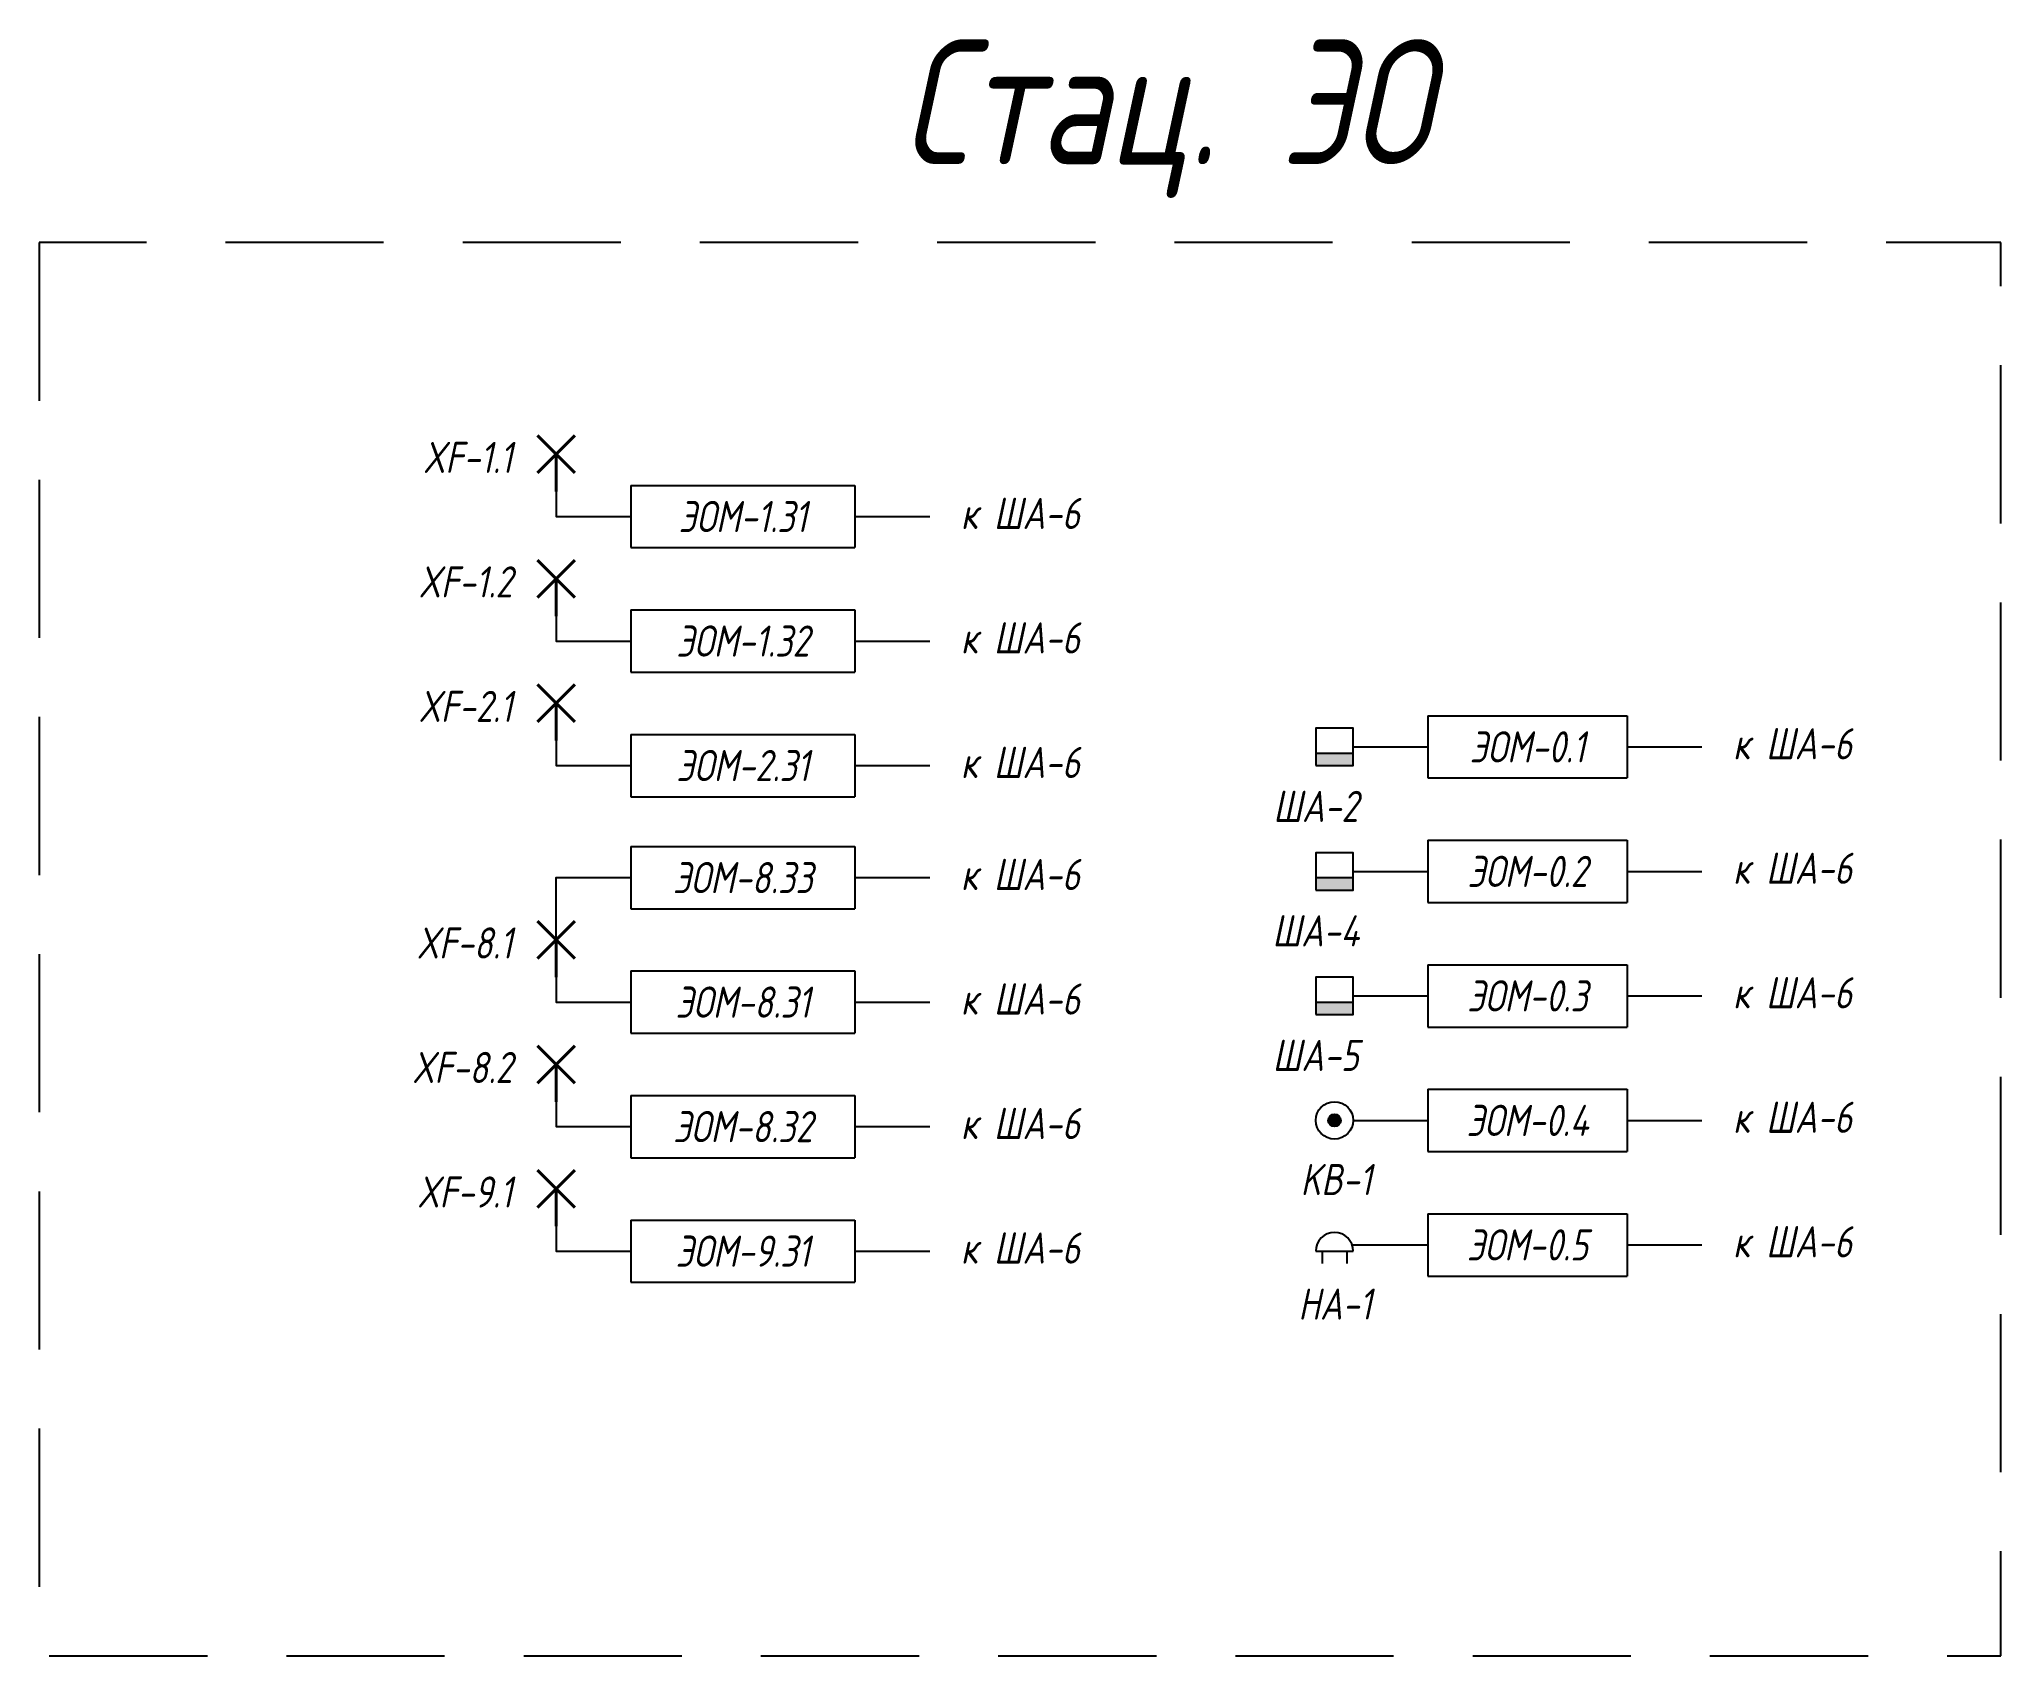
# Model space of a CAD drawing. Header units: millimetres. Extents: x -1048 to 2740, y -712 to 253.
# Drawn here: x -16.5 to 141, y -260 to -130.2 of the extents above; entities that cross this region are included whole.
import ezdxf
from ezdxf.enums import TextEntityAlignment as Align

# ---------------------------------------------------------------- set-up
doc = ezdxf.new("R2010")
doc.units = ezdxf.units.MM
doc.linetypes.add('DASHED', pattern=[19.05, 12.7, -6.35])
doc.layers.add('noprint', color=2, linetype='Continuous', plot=False)
doc.styles.get("Standard").update_dxf_attribs({"font": 'arial.ttf'})
doc.styles.add('ГОСТ-ISOCPEUR', font='isocpeui.ttf', dxfattribs={"width": 0.8})
doc.linetypes.add('220V_LINE', pattern='A,0.2,-0.05,["~220V",Standard,S=0.1,R=0,X=0,Y=-0.05],-0.4,0.1', length=0.75)
doc.linetypes.add('24AC', pattern='A,20,-5,["24AC",Standard,S=2.54,R=0,X=-5,Y=-1.27],-5', length=30)

msp = doc.modelspace()

# ---------------------------------------------------------------- texts
at = {"style": 'ГОСТ-ISOCPEUR', "width": 0.8}
for s, p in [('XF-1.1', (21.5, -165)), ('XF-1.2', (21.5, -175)), ('XF-2.1', (21.5, -185)), ('XF-8.1', (21.5, -204)), ('XF-8.2', (21.5, -214)), ('KB-1', (90.5, -223)), ('XF-9.1', (21.5, -224)), ('HA-1', (90.5, -233))]:
    msp.add_text(s, height=2.5, dxfattribs=at).set_placement(p, align=Align.RIGHT)
for p in [(57.5, -169.5), (57.5, -179.5), (119.5, -188), (57.5, -189.5), (57.5, -198.5), (119.5, -198), (57.5, -208.5), (119.5, -208), (119.5, -218), (57.5, -218.5), (57.5, -228.5), (119.5, -228)]:
    msp.add_text('к ША-6', height=2.5, dxfattribs=at).set_placement(p)
for s, p in [('ША-2', (86, -193.03)), ('ША-4', (86, -203.03)), ('ША-5', (86, -213.03))]:
    msp.add_text(s, height=2.5, dxfattribs=at).set_placement(p, align=Align.CENTER)
at = {"layer": 'noprint', "style": 'ГОСТ-ISOCPEUR', "width": 0.8}
msp.add_text('Стац. ЭО', height=10, dxfattribs=at).set_placement((95.17, -140.2), align=Align.RIGHT)

# ---------------------------------------------------------------- blocks, each defined once
blk = doc.blocks.new('стац. точка')
at = {"color": 0, "lineweight": -2}
for p, q in [((-1.5, 1.5), (1.5, -1.5)), ((1.5, 1.5), (-1.5, -1.5)), ((0, 0), (0, -3))]:
    blk.add_line(p, q, dxfattribs=at)
blk = doc.blocks.new('*T97')
at = {"color": 0, "lineweight": -2}
for p, q in [((0, 0), (18, 0)), ((0, 0), (0, -5)), ((18, 0), (18, -5)), ((0, -5), (18, -5))]:
    blk.add_line(p, q, dxfattribs=at)
at = {"color": 0, "insert": (9, -2.5), "char_height": 2.5, "width": 17, "attachment_point": 5, "style": 'ГОСТ-ISOCPEUR'}
blk.add_mtext('{ЭОМ-1.32}', dxfattribs=at)
blk = doc.blocks.new('шкаф')
blk.add_hatch(color=256).paths.add_polyline_path([(3, 0), (3, 1), (0, 1), (0, 0)])
blk.add_line((0, 1), (3, 1))
blk.add_lwpolyline([(0, 0), (3, 0), (3, 3), (0, 3)], close=True)
blk = doc.blocks.new('*T238')
at = {"color": 0, "lineweight": -2}
for p, q in [((0, 0), (18, 0)), ((0, 0), (0, -5)), ((18, 0), (18, -5)), ((0, -5), (18, -5))]:
    blk.add_line(p, q, dxfattribs=at)
at = {"color": 0, "insert": (9, -2.5), "char_height": 2.5, "width": 17, "attachment_point": 5, "style": 'ГОСТ-ISOCPEUR'}
blk.add_mtext('{ЭОМ-1.31}', dxfattribs=at)
blk = doc.blocks.new('*T239')
at = {"color": 0, "lineweight": -2}
for p, q in [((0, 0), (18, 0)), ((0, 0), (0, -5)), ((18, 0), (18, -5)), ((0, -5), (18, -5))]:
    blk.add_line(p, q, dxfattribs=at)
at = {"color": 0, "insert": (9, -2.5), "char_height": 2.5, "width": 17, "attachment_point": 5, "style": 'ГОСТ-ISOCPEUR'}
blk.add_mtext('{ЭОМ-2.31}', dxfattribs=at)
blk = doc.blocks.new('*T240')
at = {"color": 0, "lineweight": -2}
for p, q in [((0, 0), (18, 0)), ((0, 0), (0, -5)), ((18, 0), (18, -5)), ((0, -5), (18, -5))]:
    blk.add_line(p, q, dxfattribs=at)
at = {"color": 0, "insert": (9, -2.5), "char_height": 2.5, "width": 17, "attachment_point": 5, "style": 'ГОСТ-ISOCPEUR'}
blk.add_mtext('{ЭОМ-9.31}', dxfattribs=at)
blk = doc.blocks.new('*T241')
at = {"color": 0, "lineweight": -2}
for p, q in [((0, 0), (18, 0)), ((0, 0), (0, -5)), ((18, 0), (18, -5)), ((0, -5), (18, -5))]:
    blk.add_line(p, q, dxfattribs=at)
at = {"color": 0, "insert": (9, -2.5), "char_height": 2.5, "width": 17, "attachment_point": 5, "style": 'ГОСТ-ISOCPEUR'}
blk.add_mtext('{ЭОМ-8.31}', dxfattribs=at)
blk = doc.blocks.new('*T242')
at = {"color": 0, "lineweight": -2}
for p, q in [((0, 0), (18, 0)), ((0, 0), (0, -5)), ((18, 0), (18, -5)), ((0, -5), (18, -5))]:
    blk.add_line(p, q, dxfattribs=at)
at = {"color": 0, "insert": (9, -2.5), "char_height": 2.5, "width": 17, "attachment_point": 5, "style": 'ГОСТ-ISOCPEUR'}
blk.add_mtext('{ЭОМ-8.32}', dxfattribs=at)
blk = doc.blocks.new('*T244')
at = {"color": 0, "lineweight": -2}
for p, q in [((0, 0), (16, 0)), ((0, 0), (0, -5)), ((16, 0), (16, -5)), ((0, -5), (16, -5))]:
    blk.add_line(p, q, dxfattribs=at)
at = {"color": 0, "insert": (8, -2.5), "char_height": 2.5, "width": 15, "attachment_point": 5, "style": 'ГОСТ-ISOCPEUR'}
blk.add_mtext('{ЭОМ-0.1}', dxfattribs=at)
blk = doc.blocks.new('*T245')
at = {"color": 0, "lineweight": -2}
for p, q in [((0, 0), (16, 0)), ((0, 0), (0, -5)), ((16, 0), (16, -5)), ((0, -5), (16, -5))]:
    blk.add_line(p, q, dxfattribs=at)
at = {"color": 0, "insert": (8, -2.5), "char_height": 2.5, "width": 15, "attachment_point": 5, "style": 'ГОСТ-ISOCPEUR'}
blk.add_mtext('{ЭОМ-0.2}', dxfattribs=at)
blk = doc.blocks.new('*T346')
at = {"color": 0, "lineweight": -2}
for p, q in [((0, 0), (16, 0)), ((0, 0), (0, -5)), ((16, 0), (16, -5)), ((0, -5), (16, -5))]:
    blk.add_line(p, q, dxfattribs=at)
at = {"color": 0, "insert": (8, -2.5), "char_height": 2.5, "width": 15, "attachment_point": 5, "style": 'ГОСТ-ISOCPEUR'}
blk.add_mtext('{ЭОМ-0.3}', dxfattribs=at)
blk = doc.blocks.new('*T470')
at = {"color": 0, "lineweight": -2}
for p, q in [((0, 0), (16, 0)), ((0, 0), (0, -5)), ((16, 0), (16, -5)), ((0, -5), (16, -5))]:
    blk.add_line(p, q, dxfattribs=at)
at = {"color": 0, "insert": (8, -2.5), "char_height": 2.5, "width": 15, "attachment_point": 5, "style": 'ГОСТ-ISOCPEUR'}
blk.add_mtext('{ЭОМ-0.4}', dxfattribs=at)
blk = doc.blocks.new('тревожная кнопка')
at = {"lineweight": -2}
h = blk.add_hatch(color=0, dxfattribs=at)
h.dxf.hatch_style = 1
edge = h.paths.add_edge_path()
edge.add_arc((0, 0), 0.5, 0, 360)
at = {"color": 0, "lineweight": -2}
for radius in [1.5, 0.5]:
    blk.add_circle((0, 0), radius, dxfattribs=at)
blk = doc.blocks.new('*T488')
at = {"color": 0, "lineweight": -2}
for p, q in [((0, 0), (18, 0)), ((0, 0), (0, -5)), ((18, 0), (18, -5)), ((0, -5), (18, -5))]:
    blk.add_line(p, q, dxfattribs=at)
at = {"color": 0, "insert": (9, -2.5), "char_height": 2.5, "width": 17, "attachment_point": 5, "style": 'ГОСТ-ISOCPEUR'}
blk.add_mtext('{ЭОМ-8.33}', dxfattribs=at)
blk = doc.blocks.new('звонок')
at = {"color": 0, "lineweight": -2}
for p, q in [((-1.5, 0), (1.5, 0)), ((-1, 0), (-1, -1)), ((1, 0), (1, -1))]:
    blk.add_line(p, q, dxfattribs=at)
blk.add_arc((0, 0), 1.5, 0, 180, dxfattribs=at)
blk = doc.blocks.new('*T489')
at = {"color": 0, "lineweight": -2}
for p, q in [((0, 0), (16, 0)), ((0, 0), (0, -5)), ((16, 0), (16, -5)), ((0, -5), (16, -5))]:
    blk.add_line(p, q, dxfattribs=at)
at = {"color": 0, "insert": (8, -2.5), "char_height": 2.5, "width": 15, "attachment_point": 5, "style": 'ГОСТ-ISOCPEUR'}
blk.add_mtext('{ЭОМ-0.5}', dxfattribs=at)

# ---------------------------------------------------------------- linework, layer by layer
at = {"linetype": '220V_LINE', "ltscale": 8}
for p, q in [((49, -168.5), (55, -168.5)), ((49, -178.5), (55, -178.5)), ((89, -187), (95, -187)), ((111, -187), (117, -187)), ((49, -188.5), (55, -188.5)), ((89, -197), (95, -197)), ((111, -197), (117, -197)), ((49, -207.5), (55, -207.5)), ((89, -207), (95, -207)), ((111, -207), (117, -207)), ((49, -217.5), (55, -217.5)), ((49, -227.5), (55, -227.5))]:
    msp.add_line(p, q, dxfattribs=at)
at = {"ltscale": 8}
msp.add_line((49, -197.5), (55, -197.5), dxfattribs=at)
at = {"linetype": '24AC', "ltscale": 0.2}
for p, q in [((89, -217), (95, -217)), ((111, -217), (117, -217)), ((88.91, -227), (95, -227)), ((111, -227), (117, -227))]:
    msp.add_line(p, q, dxfattribs=at)
at = {"linetype": '220V_LINE', "ltscale": 8, "flags": 128}
for points in [[(25, -166.5), (25, -168.5), (31, -168.5)], [(25, -176.5), (25, -178.5), (31, -178.5)], [(25, -186.5), (25, -188.5), (31, -188.5)], [(25, -205.5), (25, -207.5), (31, -207.5)], [(25, -215.5), (25, -217.5), (31, -217.5)], [(25, -225.5), (25, -227.5), (31, -227.5)]]:
    msp.add_lwpolyline(points, dxfattribs=at)
at = {"ltscale": 8, "flags": 128}
msp.add_lwpolyline([(25, -202.5), (25, -197.5), (31, -197.5)], dxfattribs=at)
at = {"layer": 'noprint', "linetype": 'DASHED', "flags": 128}
msp.add_lwpolyline([(-16.5, -146.5), (-16.5, -260), (141, -260), (141, -146.5)], close=True, dxfattribs=at)

# ---------------------------------------------------------------- block references
at = {"color": 5, "lineweight": 40}
for p in [(25, -163.5), (25, -173.5), (25, -183.5), (25, -202.5), (25, -212.5), (25, -222.5)]:
    msp.add_blockref('стац. точка', p, dxfattribs=at)
for name, p in [('*T238', (31, -166)), ('*T97', (31, -176)), ('шкаф', (86, -188.5)), ('*T244', (95, -184.5)), ('*T239', (31, -186)), ('*T488', (31, -195)), ('*T245', (95, -194.5)), ('шкаф', (86, -198.5)), ('*T346', (95, -204.5)), ('*T241', (31, -205)), ('шкаф', (86, -208.5)), ('*T242', (31, -215)), ('тревожная кнопка', (87.5, -217)), ('*T470', (95, -214.5)), ('*T240', (31, -225)), ('*T489', (95, -224.5)), ('звонок', (87.5, -227.5))]:
    msp.add_blockref(name, p)

msp.set_redraw_order([(e.dxf.handle, doc.entitydb.next_handle()) for e in msp.query("TEXT MTEXT ATTDEF DIMENSION ARC_DIMENSION")])  # texts and dimensions are drawn at this point

doc.saveas('drawing.dxf')
